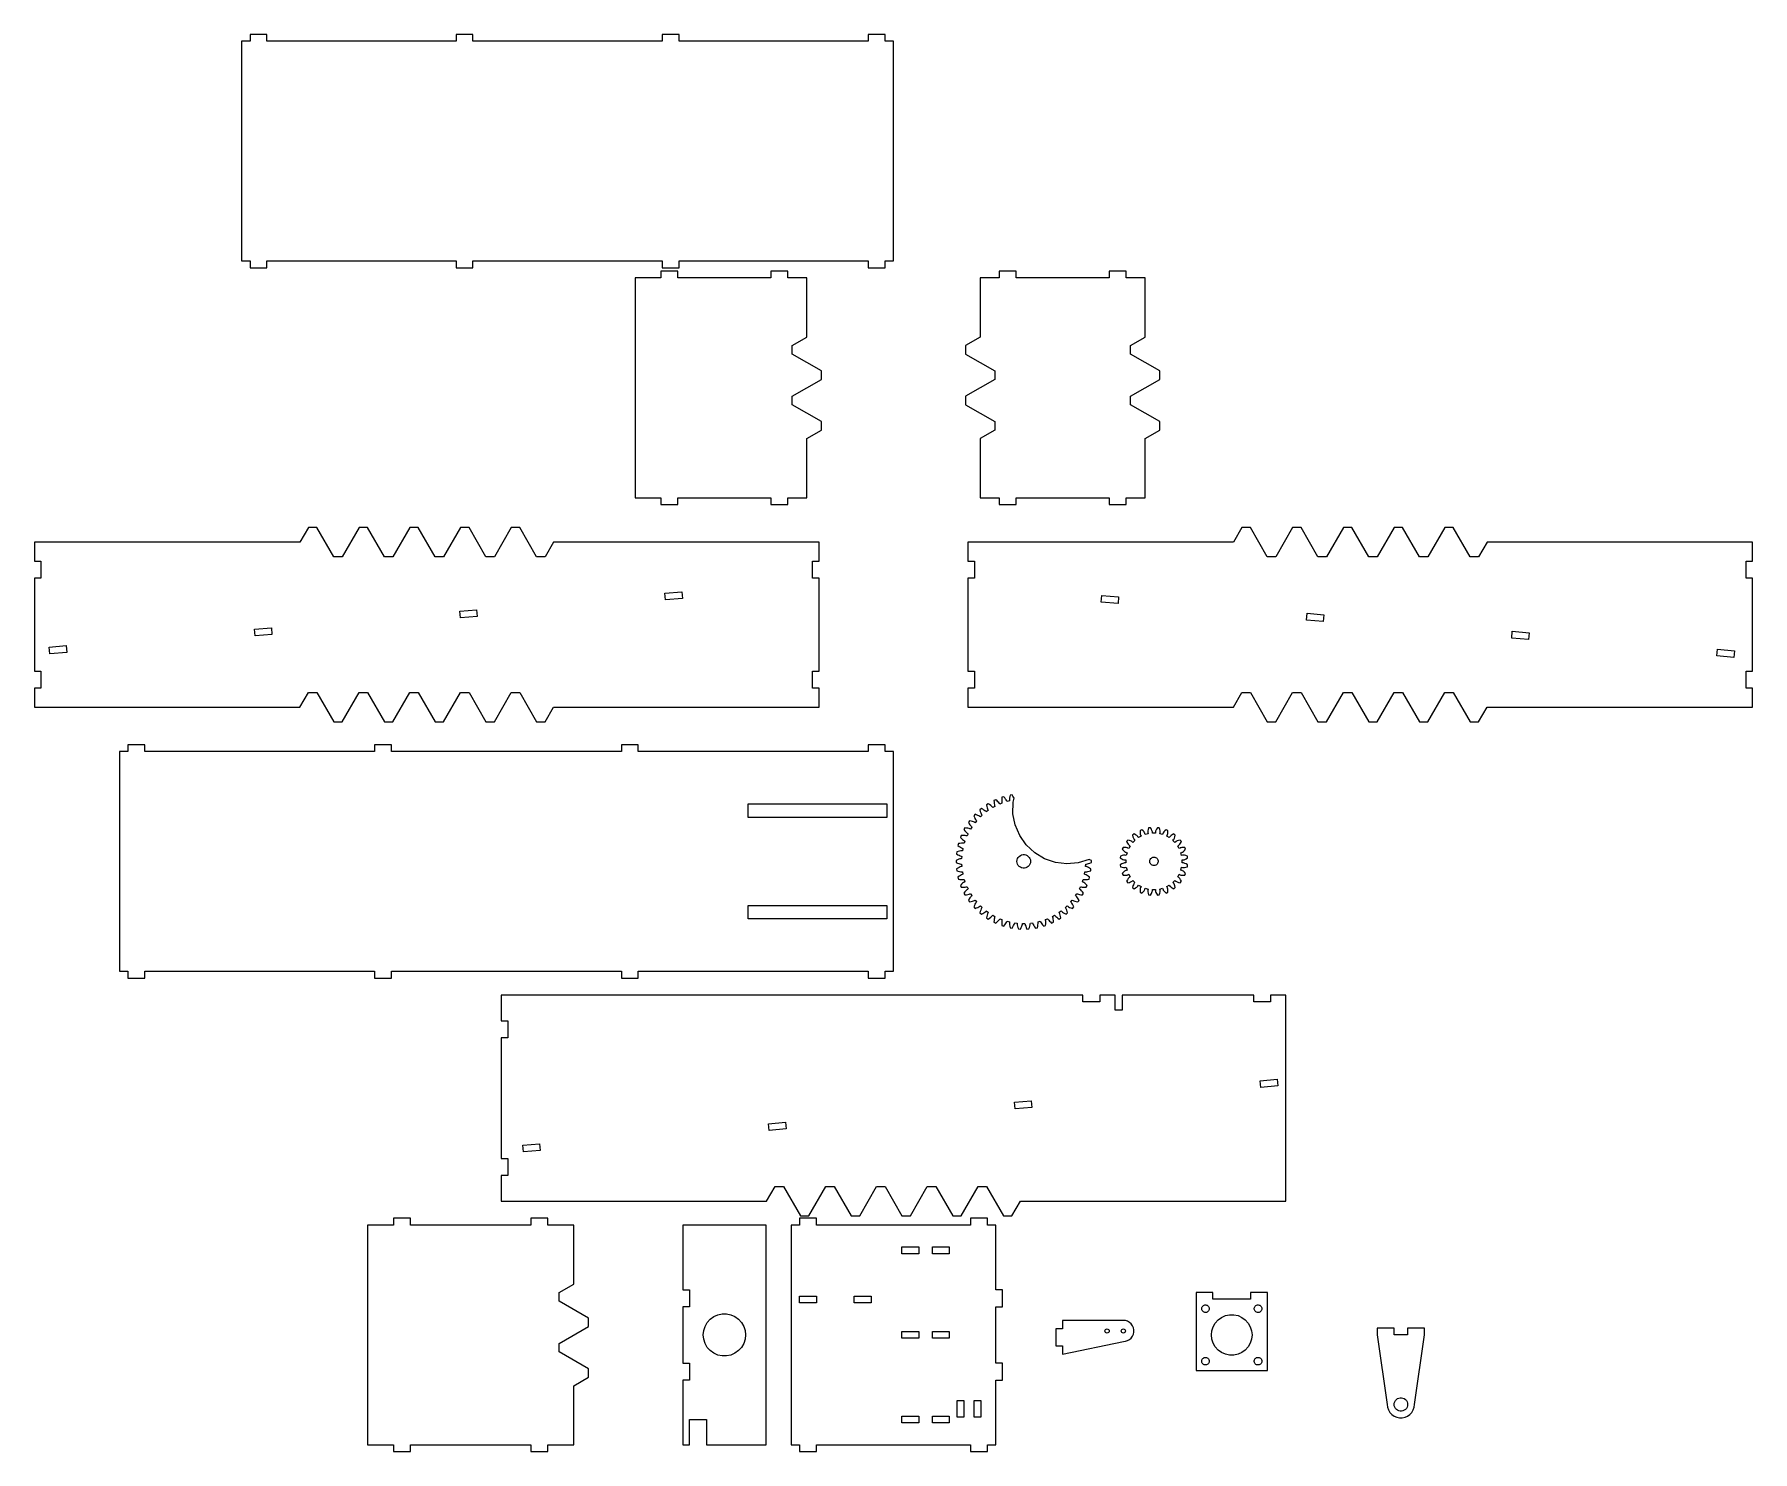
# Model space of a CAD drawing. Header units: metres. Extents: x -508 to 508, y -209 to 629.
import ezdxf

# ---------------------------------------------------------------- set-up
doc = ezdxf.new("R2010")
doc.units = ezdxf.units.M

msp = doc.modelspace()

# ---------------------------------------------------------------- linework, layer by layer
for p, q in [((-380.467, 625), (-385.467, 625)), ((-385.467, 625), (-385.467, 495)), ((-370.467, 629), (-380.467, 629)), ((-380.467, 629), (-380.467, 625)), ((-370.467, 625), (-370.467, 629)), ((-258.645, 625), (-370.467, 625)), ((-248.645, 629), (-258.645, 629)), ((-258.645, 629), (-258.645, 625)), ((-248.645, 625), (-248.645, 629)), ((-136.822, 625), (-248.645, 625)), ((-126.822, 629), (-136.822, 629)), ((-136.822, 629), (-136.822, 625)), ((-126.822, 625), (-126.822, 629)), ((-15, 625), (-126.822, 625)), ((-5, 629), (-15, 629)), ((-15, 629), (-15, 625)), ((-5, 625), (-5, 629)), ((0, 625), (-5, 625)), ((0, 495), (0, 625)), ((-385.467, 495), (-380.467, 495)), ((-380.467, 495), (-380.467, 491)), ((-380.467, 491), (-370.467, 491)), ((-370.467, 495), (-258.645, 495)), ((-370.467, 491), (-370.467, 495)), ((-258.645, 495), (-258.645, 491)), ((-258.645, 491), (-248.645, 491)), ((-248.645, 491), (-248.645, 495)), ((-248.645, 495), (-136.822, 495)), ((-127.49, 489), (-137.49, 489)), ((-137.49, 489), (-137.49, 485)), ((-136.822, 495), (-136.822, 491)), ((-136.822, 491), (-126.822, 491)), ((-127.49, 485), (-127.49, 489)), ((-126.822, 491), (-126.822, 495)), ((-126.822, 495), (-15, 495)), ((-62.5095, 489), (-72.5095, 489)), ((-72.5095, 489), (-72.5095, 485)), ((-62.5095, 485), (-62.5095, 489)), ((-15, 495), (-15, 491)), ((-15, 491), (-5, 491)), ((-5, 491), (-5, 495)), ((-5, 495), (0, 495)), ((72.5095, 489), (62.5095, 489)), ((62.5095, 489), (62.5095, 485)), ((72.5095, 485), (72.5095, 489)), ((137.49, 489), (127.49, 489)), ((127.49, 489), (127.49, 485)), ((137.49, 485), (137.49, 489)), ((-137.49, 485), (-152.736, 485)), ((-152.736, 485), (-152.736, 355)), ((-72.5095, 485), (-127.49, 485)), ((-51.2643, 485), (-62.5095, 485)), ((-51.2643, 450), (-51.2643, 485)), ((62.5095, 485), (51.2643, 485)), ((51.2643, 485), (51.2643, 450)), ((127.49, 485), (72.5095, 485)), ((148.736, 485), (137.49, 485)), ((148.736, 450), (148.736, 485)), ((-59.9245, 445), (-51.2643, 450)), ((51.2643, 450), (42.604, 445)), ((140.075, 445), (148.736, 450)), ((-59.9245, 440), (-59.9245, 445)), ((-42.604, 430), (-59.9245, 440)), ((42.604, 445), (42.604, 440)), ((42.604, 440), (59.9245, 430)), ((140.075, 440), (140.075, 445)), ((157.396, 430), (140.075, 440)), ((-42.604, 425), (-42.604, 430)), ((59.9245, 430), (59.9245, 425)), ((157.396, 425), (157.396, 430)), ((-59.9245, 415), (-42.604, 425)), ((59.9245, 425), (42.604, 415)), ((140.075, 415), (157.396, 425)), ((-59.9245, 410), (-59.9245, 415)), ((-42.604, 400), (-59.9245, 410)), ((42.604, 415), (42.604, 410)), ((42.604, 410), (59.9245, 400)), ((140.075, 410), (140.075, 415)), ((157.396, 400), (140.075, 410)), ((-42.604, 395), (-42.604, 400)), ((59.9245, 400), (59.9245, 395)), ((157.396, 395), (157.396, 400)), ((-51.2643, 390), (-42.604, 395)), ((-51.2643, 355), (-51.2643, 390)), ((59.9245, 395), (51.2643, 390)), ((51.2643, 390), (51.2643, 355)), ((148.736, 390), (157.396, 395)), ((148.736, 355), (148.736, 390)), ((-152.736, 355), (-137.49, 355)), ((-137.49, 355), (-137.49, 351)), ((-137.49, 351), (-127.49, 351)), ((-127.49, 355), (-72.5095, 355)), ((-127.49, 351), (-127.49, 355)), ((-72.5095, 355), (-72.5095, 351)), ((-72.5095, 351), (-62.5095, 351)), ((-62.5095, 351), (-62.5095, 355)), ((-62.5095, 355), (-51.2643, 355)), ((51.2643, 355), (62.5095, 355)), ((62.5095, 355), (62.5095, 351)), ((62.5095, 351), (72.5095, 351)), ((72.5095, 355), (127.49, 355)), ((72.5095, 351), (72.5095, 355)), ((127.49, 355), (127.49, 351)), ((127.49, 351), (137.49, 351)), ((137.49, 351), (137.49, 355)), ((137.49, 355), (148.736, 355)), ((-346, 337.396), (-351, 328.736)), ((-341, 337.396), (-346, 337.396)), ((-331, 320.075), (-341, 337.396)), ((-316, 337.396), (-326, 320.075)), ((-311, 337.396), (-316, 337.396)), ((-301, 320.075), (-311, 337.396)), ((-286, 337.396), (-296, 320.075)), ((-281, 337.396), (-286, 337.396)), ((-271, 320.075), (-281, 337.396)), ((-256, 337.396), (-266, 320.075)), ((-251, 337.396), (-256, 337.396)), ((-241, 320.075), (-251, 337.396)), ((-226, 337.396), (-236, 320.075)), ((-221, 337.396), (-226, 337.396)), ((-211, 320.075), (-221, 337.396)), ((206, 337.396), (201, 328.736)), ((211, 337.396), (206, 337.396)), ((221, 320.075), (211, 337.396)), ((236, 337.396), (226, 320.075)), ((241, 337.396), (236, 337.396)), ((251, 320.075), (241, 337.396)), ((266, 337.396), (256, 320.075)), ((271, 337.396), (266, 337.396)), ((281, 320.075), (271, 337.396)), ((296, 337.396), (286, 320.075)), ((301, 337.396), (296, 337.396)), ((311, 320.075), (301, 337.396)), ((326, 337.396), (316, 320.075)), ((331, 337.396), (326, 337.396)), ((341, 320.075), (331, 337.396)), ((-351, 328.736), (-508, 328.736)), ((-508, 328.736), (-508, 317.49)), ((-201, 328.736), (-206, 320.075)), ((-44, 328.736), (-201, 328.736)), ((-44, 317.49), (-44, 328.736)), ((201, 328.736), (44, 328.736)), ((44, 328.736), (44, 317.49)), ((351, 328.736), (346, 320.075)), ((508, 328.736), (351, 328.736)), ((508, 317.49), (508, 328.736)), ((-508, 317.49), (-504.1, 317.49)), ((-504.1, 317.49), (-504.1, 307.49)), ((-326, 320.075), (-331, 320.075)), ((-296, 320.075), (-301, 320.075)), ((-266, 320.075), (-271, 320.075)), ((-236, 320.075), (-241, 320.075)), ((-206, 320.075), (-211, 320.075)), ((-47.9, 307.49), (-47.9, 317.49)), ((-47.9, 317.49), (-44, 317.49)), ((44, 317.49), (47.9, 317.49)), ((47.9, 317.49), (47.9, 307.49)), ((226, 320.075), (221, 320.075)), ((256, 320.075), (251, 320.075)), ((286, 320.075), (281, 320.075)), ((316, 320.075), (311, 320.075)), ((346, 320.075), (341, 320.075)), ((504.1, 307.49), (504.1, 317.49)), ((504.1, 317.49), (508, 317.49)), ((-504.1, 307.49), (-508, 307.49)), ((-508, 307.49), (-508, 252.51)), ((-44, 307.49), (-47.9, 307.49)), ((-44, 252.51), (-44, 307.49)), ((47.9, 307.49), (44, 307.49)), ((44, 307.49), (44, 252.51)), ((508, 307.49), (504.1, 307.49)), ((508, 252.51), (508, 307.49)), ((-135.117, 298.545), (-125.155, 299.417)), ((-134.769, 294.56), (-135.117, 298.545)), ((-124.807, 295.432), (-134.769, 294.56)), ((-125.155, 299.417), (-124.807, 295.432)), ((122.807, 293.308), (123.155, 297.292)), ((123.155, 297.292), (133.117, 296.421)), ((133.117, 296.421), (132.769, 292.436)), ((-256.476, 287.927), (-246.514, 288.799)), ((-256.127, 283.943), (-256.476, 287.927)), ((-246.165, 284.814), (-256.127, 283.943)), ((-246.514, 288.799), (-246.165, 284.814)), ((132.769, 292.436), (122.807, 293.308)), ((244.165, 282.69), (244.514, 286.675)), ((244.514, 286.675), (254.476, 285.803)), ((254.476, 285.803), (254.127, 281.818)), ((-377.835, 277.31), (-367.873, 278.182)), ((-377.486, 273.325), (-377.835, 277.31)), ((-367.873, 278.182), (-367.524, 274.197)), ((254.127, 281.818), (244.165, 282.69)), ((365.524, 272.073), (365.873, 276.057)), ((365.873, 276.057), (375.835, 275.186)), ((375.835, 275.186), (375.486, 271.201)), ((-499.193, 266.692), (-489.231, 267.564)), ((-498.845, 262.708), (-499.193, 266.692)), ((-489.231, 267.564), (-488.883, 263.579)), ((-367.524, 274.197), (-377.486, 273.325)), ((375.486, 271.201), (365.524, 272.073)), ((486.883, 261.455), (487.231, 265.44)), ((487.231, 265.44), (497.193, 264.568)), ((497.193, 264.568), (496.845, 260.583)), ((-488.883, 263.579), (-498.845, 262.708)), ((496.845, 260.583), (486.883, 261.455)), ((-508, 252.51), (-504.1, 252.51)), ((-504.1, 252.51), (-504.1, 242.51)), ((-47.9, 242.51), (-47.9, 252.51)), ((-47.9, 252.51), (-44, 252.51)), ((44, 252.51), (47.9, 252.51)), ((47.9, 252.51), (47.9, 242.51)), ((504.1, 242.51), (504.1, 252.51)), ((504.1, 252.51), (508, 252.51)), ((-504.1, 242.51), (-508, 242.51)), ((-508, 242.51), (-508, 231.264)), ((-351, 231.264), (-346, 239.925)), ((-346, 239.925), (-341, 239.925)), ((-341, 239.925), (-331, 222.604)), ((-326, 222.604), (-316, 239.925)), ((-316, 239.925), (-311, 239.925)), ((-311, 239.925), (-301, 222.604)), ((-296, 222.604), (-286, 239.925)), ((-286, 239.925), (-281, 239.925)), ((-281, 239.925), (-271, 222.604)), ((-266, 222.604), (-256, 239.925)), ((-256, 239.925), (-251, 239.925)), ((-251, 239.925), (-241, 222.604)), ((-236, 222.604), (-226, 239.925)), ((-226, 239.925), (-221, 239.925)), ((-221, 239.925), (-211, 222.604)), ((-44, 242.51), (-47.9, 242.51)), ((-44, 231.264), (-44, 242.51)), ((47.9, 242.51), (44, 242.51)), ((44, 242.51), (44, 231.264)), ((201, 231.264), (206, 239.925)), ((206, 239.925), (211, 239.925)), ((211, 239.925), (221, 222.604)), ((226, 222.604), (236, 239.925)), ((236, 239.925), (241, 239.925)), ((241, 239.925), (251, 222.604)), ((256, 222.604), (266, 239.925)), ((266, 239.925), (271, 239.925)), ((271, 239.925), (281, 222.604)), ((286, 222.604), (296, 239.925)), ((296, 239.925), (301, 239.925)), ((301, 239.925), (311, 222.604)), ((316, 222.604), (326, 239.925)), ((326, 239.925), (331, 239.925)), ((331, 239.925), (341, 222.604)), ((508, 242.51), (504.1, 242.51)), ((508, 231.264), (508, 242.51)), ((-508, 231.264), (-351, 231.264)), ((-206, 222.604), (-201, 231.264)), ((-201, 231.264), (-44, 231.264)), ((44, 231.264), (201, 231.264)), ((346, 222.604), (351, 231.264)), ((351, 231.264), (508, 231.264)), ((-331, 222.604), (-326, 222.604)), ((-301, 222.604), (-296, 222.604)), ((-271, 222.604), (-266, 222.604)), ((-241, 222.604), (-236, 222.604)), ((-211, 222.604), (-206, 222.604)), ((221, 222.604), (226, 222.604)), ((251, 222.604), (256, 222.604)), ((281, 222.604), (286, 222.604)), ((311, 222.604), (316, 222.604)), ((341, 222.604), (346, 222.604)), ((-452.742, 205), (-457.742, 205)), ((-457.742, 205), (-457.742, 75)), ((-442.742, 209), (-452.742, 209)), ((-452.742, 209), (-452.742, 205)), ((-442.742, 205), (-442.742, 209)), ((-306.828, 205), (-442.742, 205)), ((-296.828, 209), (-306.828, 209)), ((-306.828, 209), (-306.828, 205)), ((-296.828, 205), (-296.828, 209)), ((-160.914, 205), (-296.828, 205)), ((-150.914, 209), (-160.914, 209)), ((-160.914, 209), (-160.914, 205)), ((-150.914, 205), (-150.914, 209)), ((-15, 205), (-150.914, 205)), ((-5, 209), (-15, 209)), ((-15, 209), (-15, 205)), ((-5, 205), (-5, 209)), ((0, 205), (-5, 205)), ((0, 75), (0, 205)), ((-85.9989, 166), (-85.9989, 174)), ((-85.9989, 174), (-4, 174)), ((-4, 174), (-4, 166)), ((56.0582, 174.111), (55.0504, 173.471)), ((55.0504, 173.471), (55.2071, 172.538)), ((56.8359, 173.572), (56.0582, 174.111)), ((57.4821, 173.065), (56.8359, 173.572)), ((58.0037, 172.604), (57.4821, 173.065)), ((60.4986, 176.467), (59.4185, 175.958)), ((59.4185, 175.958), (59.457, 175.013)), ((59.457, 175.013), (59.5385, 174.196)), ((59.5385, 174.196), (59.6481, 173.509)), ((59.6481, 173.509), (59.7709, 172.951)), ((59.7709, 172.951), (59.892, 172.522)), ((61.2026, 175.834), (60.4986, 176.467)), ((61.7802, 175.251), (61.2026, 175.834)), ((62.2399, 174.728), (61.7802, 175.251)), ((62.5912, 174.278), (62.2399, 174.728)), ((62.8444, 173.912), (62.5912, 174.278)), ((62.849, 173.901), (62.8444, 173.912)), ((64.1072, 174.399), (62.849, 173.901)), ((63.9836, 176.935), (63.9621, 176.115)), ((63.9621, 176.115), (63.9847, 175.419)), ((64.0639, 177.878), (63.9836, 176.935)), ((63.9847, 175.419), (64.0366, 174.85)), ((64.0366, 174.85), (64.103, 174.41)), ((65.1992, 178.247), (64.0639, 177.878)), ((64.103, 174.41), (64.1072, 174.399)), ((65.8184, 177.531), (65.1992, 178.247)), ((66.3183, 176.88), (65.8184, 177.531)), ((66.7089, 176.304), (66.3183, 176.88)), ((67.001, 175.814), (66.7089, 176.304)), ((67.2062, 175.418), (67.001, 175.814)), ((67.2094, 175.407), (67.2062, 175.418)), ((68.5202, 175.743), (67.2094, 175.407)), ((68.5265, 176.771), (68.5067, 176.2)), ((68.5067, 176.2), (68.5174, 175.755)), ((68.5174, 175.755), (68.5202, 175.743)), ((68.5912, 177.464), (68.5265, 176.771)), ((68.7155, 178.275), (68.5912, 177.464)), ((68.9133, 179.201), (68.7155, 178.275)), ((70.0859, 179.424), (68.9133, 179.201)), ((70.6105, 178.637), (70.0859, 179.424)), ((71.0248, 177.928), (70.6105, 178.637)), ((70.6554, 168.192), (70.774, 174.986)), ((70.774, 174.986), (71.3195, 177.348)), ((71.3195, 177.348), (71.0248, 177.928)), ((-4, 166), (-85.9989, 166)), ((44.9717, 164.007), (44.27, 163.041)), ((44.27, 163.041), (44.7593, 162.231)), ((45.8932, 163.792), (44.9717, 164.007)), ((46.6805, 163.559), (45.8932, 163.792)), ((47.3351, 163.322), (46.6805, 163.559)), ((47.8596, 163.097), (47.3351, 163.322)), ((48.2331, 167.832), (47.4159, 166.961)), ((47.4159, 166.961), (47.7998, 166.097)), ((47.7998, 166.097), (48.1763, 165.367)), ((48.2582, 162.898), (47.8596, 163.097)), ((48.1763, 165.367), (48.5312, 164.768)), ((49.1204, 167.503), (48.2331, 167.832)), ((48.2675, 162.89), (48.2582, 162.898)), ((49.1301, 163.933), (48.2675, 162.89)), ((48.5312, 164.768), (48.8506, 164.295)), ((48.8506, 164.295), (49.1211, 163.941)), ((49.8723, 167.173), (49.1204, 167.503)), ((49.1211, 163.941), (49.1301, 163.933)), ((50.4921, 166.856), (49.8723, 167.173)), ((50.9843, 166.567), (50.4921, 166.856)), ((51.3547, 166.32), (50.9843, 166.567)), ((51.9481, 171.217), (51.0284, 170.457)), ((51.0284, 170.457), (51.3008, 169.55)), ((51.3008, 169.55), (51.5829, 168.779)), ((51.363, 166.311), (51.3547, 166.32)), ((52.3495, 167.237), (51.363, 166.311)), ((51.5829, 168.779), (51.86, 168.141)), ((51.86, 168.141), (52.1175, 167.631)), ((52.7872, 170.78), (51.9481, 171.217)), ((52.1175, 167.631), (52.3415, 167.246)), ((52.3415, 167.246), (52.3495, 167.237)), ((53.4919, 170.358), (52.7872, 170.78)), ((54.067, 169.967), (53.4919, 170.358)), ((54.5192, 169.618), (54.067, 169.967)), ((54.8556, 169.326), (54.5192, 169.618)), ((54.8628, 169.317), (54.8556, 169.326)), ((55.9576, 170.112), (54.8628, 169.317)), ((55.2071, 172.538), (55.3904, 171.738)), ((55.3904, 171.738), (55.5852, 171.07)), ((55.5852, 171.07), (55.7769, 170.532)), ((55.7769, 170.532), (55.9508, 170.122)), ((55.9508, 170.122), (55.9576, 170.112)), ((58.4086, 172.202), (58.0037, 172.604)), ((58.7057, 171.87), (58.4086, 172.202)), ((58.7117, 171.86), (58.7057, 171.87)), ((59.8976, 172.512), (58.7117, 171.86)), ((59.892, 172.522), (59.8976, 172.512)), ((71.9519, 161.523), (70.6554, 168.192)), ((40.0076, 155.288), (39.5682, 154.178)), ((39.5682, 154.178), (40.2435, 153.515)), ((40.9536, 155.309), (40.0076, 155.288)), ((40.2435, 153.515), (40.8622, 152.975)), ((40.8622, 152.975), (41.4126, 152.549)), ((41.7742, 155.279), (40.9536, 155.309)), ((41.4126, 152.549), (41.8836, 152.227)), ((42.2153, 159.803), (41.6403, 158.757)), ((41.6403, 158.757), (42.2272, 158.015)), ((42.467, 155.212), (41.7742, 155.279)), ((43.1566, 159.706), (42.2153, 159.803)), ((42.2272, 158.015), (42.7734, 157.402)), ((43.0311, 155.125), (42.467, 155.212)), ((42.7734, 157.402), (43.266, 156.91)), ((43.4667, 155.031), (43.0311, 155.125)), ((43.9669, 159.573), (43.1566, 159.706)), ((43.266, 156.91), (43.693, 156.532)), ((43.4775, 155.026), (43.4667, 155.031)), ((44.0537, 156.251), (43.4775, 155.026)), ((43.693, 156.532), (44.043, 156.256)), ((44.6459, 159.421), (43.9669, 159.573)), ((44.043, 156.256), (44.0537, 156.251)), ((45.1946, 159.263), (44.6459, 159.421)), ((44.7593, 162.231), (45.2243, 161.554)), ((45.6149, 159.115), (45.1946, 159.263)), ((45.2243, 161.554), (45.6514, 161.005)), ((45.6251, 159.109), (45.6149, 159.115)), ((46.3502, 160.252), (45.6251, 159.109)), ((45.6514, 161.005), (46.0276, 160.576)), ((46.0276, 160.576), (46.3403, 160.258)), ((46.3403, 160.258), (46.3502, 160.252)), ((74.6066, 155.268), (71.9519, 161.523)), ((78.5037, 149.703), (74.6066, 155.268)), ((138.462, 152.615), (137.791, 151.742)), ((139.465, 152.395), (138.462, 152.615)), ((142.256, 156.207), (141.382, 155.536)), ((141.382, 155.536), (141.603, 154.532)), ((142.788, 152.405), (141.593, 151.21)), ((141.603, 154.532), (141.863, 153.776)), ((141.863, 153.776), (142.108, 153.261)), ((142.108, 153.261), (142.289, 152.97)), ((143.169, 155.734), (142.256, 156.207)), ((142.289, 152.97), (142.359, 152.879)), ((142.359, 152.879), (142.788, 152.405)), ((143.832, 155.287), (143.169, 155.734)), ((144.266, 154.917), (143.832, 155.287)), ((144.5, 154.667), (144.266, 154.917)), ((144.57, 154.576), (144.5, 154.667)), ((144.917, 154.039), (144.57, 154.576)), ((146.38, 154.883), (144.917, 154.039)), ((145.833, 158.272), (145.787, 157.245)), ((145.787, 157.245), (145.842, 156.448)), ((146.851, 158.693), (145.833, 158.272)), ((145.842, 156.448), (145.945, 155.886)), ((145.945, 155.886), (146.045, 155.558)), ((146.045, 155.558), (146.089, 155.453)), ((146.089, 155.453), (146.38, 154.883)), ((147.61, 158), (146.851, 158.693)), ((148.135, 157.398), (147.61, 158)), ((148.459, 156.927), (148.135, 157.398)), ((148.62, 156.625), (148.459, 156.927)), ((148.663, 156.519), (148.62, 156.625)), ((148.86, 155.911), (148.663, 156.519)), ((150.492, 156.348), (148.86, 155.911)), ((150.376, 157.998), (150.331, 157.429)), ((150.331, 157.429), (150.342, 157.087)), ((150.342, 157.087), (150.358, 156.973)), ((150.358, 156.973), (150.492, 156.348)), ((150.53, 158.783), (150.376, 157.998)), ((150.841, 159.762), (150.53, 158.783)), ((151.933, 159.906), (150.841, 159.762)), ((152.486, 159.04), (151.933, 159.906)), ((152.837, 158.322), (152.486, 159.04)), ((153.028, 157.784), (152.837, 158.322)), ((153.106, 157.451), (153.028, 157.784)), ((153.121, 157.337), (153.106, 157.451)), ((153.153, 156.698), (153.121, 157.337)), ((154.842, 156.698), (153.153, 156.698)), ((154.875, 157.337), (154.842, 156.698)), ((154.889, 157.451), (154.875, 157.337)), ((154.967, 157.784), (154.889, 157.451)), ((155.158, 158.322), (154.967, 157.784)), ((155.509, 159.04), (155.158, 158.322)), ((156.063, 159.906), (155.509, 159.04)), ((157.155, 159.762), (156.063, 159.906)), ((157.466, 158.783), (157.155, 159.762)), ((157.619, 157.998), (157.466, 158.783)), ((157.504, 156.348), (157.638, 156.973)), ((159.136, 155.911), (157.504, 156.348)), ((157.664, 157.429), (157.619, 157.998)), ((157.638, 156.973), (157.653, 157.087)), ((157.653, 157.087), (157.664, 157.429)), ((159.332, 156.519), (159.136, 155.911)), ((159.375, 156.625), (159.332, 156.519)), ((159.537, 156.927), (159.375, 156.625)), ((159.861, 157.398), (159.537, 156.927)), ((160.386, 158), (159.861, 157.398)), ((161.145, 158.693), (160.386, 158)), ((162.162, 158.272), (161.145, 158.693)), ((161.615, 154.883), (161.907, 155.453)), ((163.078, 154.039), (161.615, 154.883)), ((161.907, 155.453), (161.951, 155.558)), ((161.951, 155.558), (162.05, 155.886)), ((162.05, 155.886), (162.154, 156.448)), ((162.154, 156.448), (162.209, 157.245)), ((162.209, 157.245), (162.162, 158.272)), ((163.426, 154.576), (163.078, 154.039)), ((163.495, 154.667), (163.426, 154.576)), ((163.729, 154.917), (163.495, 154.667)), ((164.164, 155.287), (163.729, 154.917)), ((164.827, 155.734), (164.164, 155.287)), ((165.739, 156.207), (164.827, 155.734)), ((165.208, 152.405), (165.637, 152.879)), ((166.402, 151.21), (165.208, 152.405)), ((165.637, 152.879), (165.707, 152.97)), ((165.707, 152.97), (165.888, 153.261)), ((166.613, 155.536), (165.739, 156.207)), ((165.888, 153.261), (166.133, 153.776)), ((166.133, 153.776), (166.392, 154.532)), ((166.392, 154.532), (166.613, 155.536)), ((169.534, 152.615), (168.53, 152.395)), ((170.204, 151.742), (169.534, 152.615)), ((37.3678, 145.608), (37.2182, 144.424)), ((37.2182, 144.424), (38.0371, 143.95)), ((38.2789, 145.864), (37.3678, 145.608)), ((38.0371, 143.95), (38.7707, 143.581)), ((38.3832, 150.531), (38.0863, 149.375)), ((38.0863, 149.375), (38.8394, 148.802)), ((39.0812, 146.039), (38.2789, 145.864)), ((39.3192, 150.67), (38.3832, 150.531)), ((38.7707, 143.581), (39.4097, 143.305)), ((38.8394, 148.802), (39.5209, 148.344)), ((39.7687, 146.147), (39.0812, 146.039)), ((40.137, 150.743), (39.3192, 150.67)), ((39.4097, 143.305), (39.9461, 143.11)), ((39.5209, 148.344), (40.1203, 147.99)), ((40.3368, 146.202), (39.7687, 146.147)), ((39.9461, 143.11), (40.3731, 142.982)), ((40.1203, 147.99), (40.6281, 147.729)), ((40.8327, 150.765), (40.137, 150.743)), ((40.385, 142.982), (40.3, 141.631)), ((40.7821, 146.22), (40.3368, 146.202)), ((40.3731, 142.982), (40.385, 142.982)), ((40.6281, 147.729), (41.0357, 147.549)), ((40.7938, 146.218), (40.7821, 146.22)), ((41.0474, 147.547), (40.7938, 146.218)), ((41.4032, 150.748), (40.8327, 150.765)), ((41.0357, 147.549), (41.0474, 147.547)), ((41.8472, 150.71), (41.4032, 150.748)), ((41.8586, 150.706), (41.8472, 150.71)), ((42.2768, 151.993), (41.8586, 150.706)), ((41.8836, 152.227), (42.2655, 151.997)), ((42.2655, 151.997), (42.2768, 151.993)), ((73.3447, 141.627), (73.7628, 142.351)), ((73.7628, 142.351), (74.3224, 142.973)), ((74.3224, 142.973), (74.9989, 143.464)), ((74.9989, 143.464), (75.7628, 143.804)), ((75.7628, 143.804), (76.5808, 143.978)), ((76.5808, 143.978), (77.417, 143.978)), ((77.417, 143.978), (78.2349, 143.804)), ((78.2349, 143.804), (78.9989, 143.464)), ((83.4728, 145.069), (78.5037, 149.703)), ((78.9989, 143.464), (79.6754, 142.973)), ((79.6754, 142.973), (80.2349, 142.351)), ((80.2349, 142.351), (80.6531, 141.627)), ((89.2967, 141.57), (83.4728, 145.069)), ((134.235, 143.157), (134.092, 142.065)), ((135.215, 143.468), (134.235, 143.157)), ((136, 143.621), (135.215, 143.468)), ((135.726, 148.165), (135.304, 147.147)), ((135.304, 147.147), (135.997, 146.388)), ((136.753, 148.211), (135.726, 148.165)), ((135.997, 146.388), (136.6, 145.863)), ((136.569, 143.667), (136, 143.621)), ((136.911, 143.655), (136.569, 143.667)), ((136.6, 145.863), (137.07, 145.539)), ((137.55, 148.156), (136.753, 148.211)), ((137.024, 143.64), (136.911, 143.655)), ((137.65, 143.506), (137.024, 143.64)), ((137.07, 145.539), (137.373, 145.378)), ((137.373, 145.378), (137.478, 145.334)), ((137.478, 145.334), (138.087, 145.138)), ((138.112, 148.053), (137.55, 148.156)), ((138.087, 145.138), (137.65, 143.506)), ((137.791, 151.742), (138.264, 150.829)), ((138.439, 147.953), (138.112, 148.053)), ((138.264, 150.829), (138.71, 150.166)), ((138.545, 147.909), (138.439, 147.953)), ((139.114, 147.618), (138.545, 147.909)), ((138.71, 150.166), (139.081, 149.732)), ((139.081, 149.732), (139.331, 149.497)), ((139.959, 149.081), (139.114, 147.618)), ((139.331, 149.497), (139.422, 149.428)), ((139.422, 149.428), (139.959, 149.081)), ((140.222, 152.135), (139.465, 152.395)), ((140.737, 151.89), (140.222, 152.135)), ((141.028, 151.709), (140.737, 151.89)), ((141.118, 151.639), (141.028, 151.709)), ((141.593, 151.21), (141.118, 151.639)), ((152.476, 141.983), (152.921, 142.256)), ((152.921, 142.256), (153.414, 142.431)), ((153.414, 142.431), (153.932, 142.499)), ((153.932, 142.499), (154.453, 142.458)), ((154.453, 142.458), (154.954, 142.31)), ((154.954, 142.31), (155.414, 142.06)), ((166.877, 151.639), (166.402, 151.21)), ((166.968, 151.709), (166.877, 151.639)), ((167.258, 151.89), (166.968, 151.709)), ((167.774, 152.135), (167.258, 151.89)), ((168.53, 152.395), (167.774, 152.135)), ((168.036, 149.081), (168.574, 149.428)), ((168.881, 147.618), (168.036, 149.081)), ((168.574, 149.428), (168.665, 149.497)), ((168.665, 149.497), (168.915, 149.732)), ((169.451, 147.909), (168.881, 147.618)), ((168.915, 149.732), (169.285, 150.166)), ((169.285, 150.166), (169.731, 150.829)), ((169.556, 147.953), (169.451, 147.909)), ((169.884, 148.053), (169.556, 147.953)), ((169.731, 150.829), (170.204, 151.742)), ((170.445, 148.156), (169.884, 148.053)), ((169.908, 145.138), (170.517, 145.334)), ((170.346, 143.506), (169.908, 145.138)), ((170.971, 143.64), (170.346, 143.506)), ((171.243, 148.211), (170.445, 148.156)), ((170.517, 145.334), (170.623, 145.378)), ((170.623, 145.378), (170.925, 145.539)), ((170.925, 145.539), (171.395, 145.863)), ((171.084, 143.655), (170.971, 143.64)), ((171.427, 143.667), (171.084, 143.655)), ((172.27, 148.165), (171.243, 148.211)), ((171.395, 145.863), (171.998, 146.388)), ((171.996, 143.621), (171.427, 143.667)), ((172.78, 143.468), (171.996, 143.621)), ((171.998, 146.388), (172.691, 147.147)), ((172.691, 147.147), (172.27, 148.165)), ((173.76, 143.157), (172.78, 143.468)), ((173.904, 142.065), (173.76, 143.157)), ((37.8493, 140.965), (36.9774, 140.597)), ((36.9774, 140.597), (36.9774, 139.403)), ((36.9774, 139.403), (37.8493, 139.035)), ((38.0371, 136.05), (37.2182, 135.576)), ((37.2182, 135.576), (37.3678, 134.392)), ((37.3678, 134.392), (38.2789, 134.136)), ((38.6233, 141.239), (37.8493, 140.965)), ((37.8493, 139.035), (38.6233, 138.761)), ((38.7707, 136.419), (38.0371, 136.05)), ((38.2789, 134.136), (39.0812, 133.961)), ((39.2919, 141.432), (38.6233, 141.239)), ((38.6233, 138.761), (39.2919, 138.568)), ((39.4097, 136.695), (38.7707, 136.419)), ((39.0812, 133.961), (39.7687, 133.853)), ((39.8485, 141.558), (39.2919, 141.432)), ((39.2919, 138.568), (39.8485, 138.442)), ((39.9461, 136.89), (39.4097, 136.695)), ((39.7687, 133.853), (40.3368, 133.798)), ((40.2881, 141.631), (39.8485, 141.558)), ((39.8485, 138.442), (40.2881, 138.369)), ((40.3731, 137.018), (39.9461, 136.89)), ((40.6281, 132.271), (40.1203, 132.01)), ((40.3, 141.631), (40.2881, 141.631)), ((40.2881, 138.369), (40.3, 138.369)), ((40.3, 138.369), (40.385, 137.018)), ((40.3368, 133.798), (40.7821, 133.78)), ((40.385, 137.018), (40.3731, 137.018)), ((41.0357, 132.451), (40.6281, 132.271)), ((40.7821, 133.78), (40.7938, 133.782)), ((40.7938, 133.782), (41.0474, 132.453)), ((41.0474, 132.453), (41.0357, 132.451)), ((72.9989, 140), (73.0863, 140.832)), ((73.0863, 139.168), (72.9989, 140)), ((73.0863, 140.832), (73.3447, 141.627)), ((73.3447, 138.373), (73.0863, 139.168)), ((73.7628, 137.649), (73.3447, 138.373)), ((74.3224, 137.027), (73.7628, 137.649)), ((74.9989, 136.536), (74.3224, 137.027)), ((75.7628, 136.196), (74.9989, 136.536)), ((76.5808, 136.022), (75.7628, 136.196)), ((77.417, 136.022), (76.5808, 136.022)), ((78.2349, 136.196), (77.417, 136.022)), ((78.9989, 136.536), (78.2349, 136.196)), ((79.6754, 137.027), (78.9989, 136.536)), ((80.2349, 137.649), (79.6754, 137.027)), ((80.6531, 138.373), (80.2349, 137.649)), ((80.6531, 141.627), (80.9115, 140.832)), ((80.9115, 139.168), (80.6531, 138.373)), ((80.9115, 140.832), (80.9989, 140)), ((80.9989, 140), (80.9115, 139.168)), ((95.7209, 139.358), (89.2967, 141.57)), ((102.465, 138.53), (95.7209, 139.358)), ((109.233, 139.122), (102.465, 138.53)), ((115.731, 141.108), (109.233, 139.122)), ((112.95, 132.453), (113.204, 133.782)), ((112.962, 132.451), (112.95, 132.453)), ((113.37, 132.271), (112.962, 132.451)), ((113.204, 133.782), (113.216, 133.78)), ((113.216, 133.78), (113.661, 133.798)), ((113.877, 132.01), (113.37, 132.271)), ((113.613, 137.018), (113.698, 138.369)), ((113.625, 137.018), (113.613, 137.018)), ((114.052, 136.89), (113.625, 137.018)), ((113.661, 133.798), (114.229, 133.853)), ((113.698, 138.369), (113.71, 138.369)), ((113.71, 138.369), (114.149, 138.442)), ((114.588, 136.695), (114.052, 136.89)), ((114.149, 138.442), (114.706, 138.568)), ((114.229, 133.853), (114.917, 133.961)), ((115.227, 136.419), (114.588, 136.695)), ((114.706, 138.568), (115.374, 138.761)), ((114.917, 133.961), (115.719, 134.136)), ((115.961, 136.05), (115.227, 136.419)), ((115.374, 138.761), (116.148, 139.035)), ((115.719, 134.136), (116.63, 134.392)), ((115.735, 141.111), (115.731, 141.108)), ((116.148, 140.965), (115.735, 141.111)), ((116.78, 135.576), (115.961, 136.05)), ((117.02, 140.597), (116.148, 140.965)), ((116.148, 139.035), (117.02, 139.403)), ((116.63, 134.392), (116.78, 135.576)), ((117.02, 139.403), (117.02, 140.597)), ((134.092, 142.065), (134.957, 141.512)), ((134.957, 138.488), (134.092, 137.935)), ((134.092, 137.935), (134.235, 136.843)), ((134.235, 136.843), (135.215, 136.532)), ((134.957, 141.512), (135.676, 141.16)), ((135.676, 138.84), (134.957, 138.488)), ((135.215, 136.532), (136, 136.379)), ((135.997, 133.612), (135.304, 132.853)), ((135.304, 132.853), (135.726, 131.835)), ((135.676, 141.16), (136.214, 140.969)), ((136.214, 139.031), (135.676, 138.84)), ((136.6, 134.137), (135.997, 133.612)), ((136, 136.379), (136.569, 136.333)), ((136.214, 140.969), (136.547, 140.892)), ((136.547, 139.108), (136.214, 139.031)), ((136.547, 140.892), (136.661, 140.877)), ((136.661, 139.123), (136.547, 139.108)), ((136.569, 136.333), (136.911, 136.345)), ((137.07, 134.461), (136.6, 134.137)), ((136.661, 140.877), (137.3, 140.845)), ((137.3, 139.155), (136.661, 139.123)), ((136.911, 136.345), (137.024, 136.36)), ((137.024, 136.36), (137.65, 136.494)), ((137.373, 134.622), (137.07, 134.461)), ((137.3, 140.845), (137.3, 139.155)), ((137.478, 134.666), (137.373, 134.622)), ((138.087, 134.862), (137.478, 134.666)), ((137.65, 136.494), (138.087, 134.862)), ((138.439, 132.047), (138.545, 132.091)), ((138.545, 132.091), (139.114, 132.382)), ((139.114, 132.382), (139.959, 130.919)), ((151.505, 140.196), (151.601, 140.71)), ((151.519, 139.674), (151.505, 140.196)), ((151.641, 139.165), (151.519, 139.674)), ((151.601, 140.71), (151.801, 141.193)), ((151.866, 138.694), (151.641, 139.165)), ((151.801, 141.193), (152.097, 141.624)), ((152.184, 138.279), (151.866, 138.694)), ((152.097, 141.624), (152.476, 141.983)), ((152.582, 137.94), (152.184, 138.279)), ((153.041, 137.69), (152.582, 137.94)), ((153.542, 137.542), (153.041, 137.69)), ((154.063, 137.501), (153.542, 137.542)), ((154.581, 137.569), (154.063, 137.501)), ((155.074, 137.744), (154.581, 137.569)), ((155.52, 138.017), (155.074, 137.744)), ((155.414, 142.06), (155.811, 141.721)), ((155.899, 138.376), (155.52, 138.017)), ((155.811, 141.721), (156.129, 141.306)), ((156.195, 138.807), (155.899, 138.376)), ((156.129, 141.306), (156.354, 140.835)), ((156.395, 139.29), (156.195, 138.807)), ((156.354, 140.835), (156.476, 140.326)), ((156.49, 139.804), (156.395, 139.29)), ((156.476, 140.326), (156.49, 139.804)), ((168.036, 130.919), (168.881, 132.382)), ((168.881, 132.382), (169.451, 132.091)), ((169.451, 132.091), (169.556, 132.047)), ((169.908, 134.862), (170.346, 136.494)), ((170.517, 134.666), (169.908, 134.862)), ((170.346, 136.494), (170.971, 136.36)), ((170.623, 134.622), (170.517, 134.666)), ((170.925, 134.461), (170.623, 134.622)), ((170.696, 140.845), (171.335, 140.877)), ((170.696, 139.155), (170.696, 140.845)), ((171.335, 139.123), (170.696, 139.155)), ((171.395, 134.137), (170.925, 134.461)), ((170.971, 136.36), (171.084, 136.345)), ((171.084, 136.345), (171.427, 136.333)), ((171.335, 140.877), (171.448, 140.892)), ((171.448, 139.108), (171.335, 139.123)), ((171.998, 133.612), (171.395, 134.137)), ((171.427, 136.333), (171.996, 136.379)), ((171.448, 140.892), (171.782, 140.969)), ((171.782, 139.031), (171.448, 139.108)), ((171.782, 140.969), (172.32, 141.16)), ((172.32, 138.84), (171.782, 139.031)), ((171.996, 136.379), (172.78, 136.532)), ((172.691, 132.853), (171.998, 133.612)), ((172.27, 131.835), (172.691, 132.853)), ((172.32, 141.16), (173.038, 141.512)), ((173.038, 138.488), (172.32, 138.84)), ((172.78, 136.532), (173.76, 136.843)), ((173.038, 141.512), (173.904, 142.065)), ((173.904, 137.935), (173.038, 138.488)), ((173.76, 136.843), (173.904, 137.935)), ((38.8394, 131.198), (38.0863, 130.625)), ((38.0863, 130.625), (38.3832, 129.469)), ((38.3832, 129.469), (39.3192, 129.33)), ((39.5209, 131.656), (38.8394, 131.198)), ((39.3192, 129.33), (40.137, 129.257)), ((40.1203, 132.01), (39.5209, 131.656)), ((40.2435, 126.485), (39.5682, 125.822)), ((39.5682, 125.822), (40.0076, 124.712)), ((40.0076, 124.712), (40.9536, 124.691)), ((40.137, 129.257), (40.8327, 129.235)), ((40.8622, 127.025), (40.2435, 126.485)), ((40.8327, 129.235), (41.4032, 129.252)), ((41.4126, 127.451), (40.8622, 127.025)), ((40.9536, 124.691), (41.7742, 124.721)), ((41.4032, 129.252), (41.8472, 129.29)), ((41.8836, 127.773), (41.4126, 127.451)), ((42.2272, 121.985), (41.6403, 121.243)), ((41.7742, 124.721), (42.467, 124.788)), ((41.8472, 129.29), (41.8586, 129.294)), ((41.8586, 129.294), (42.2768, 128.007)), ((42.2655, 128.003), (41.8836, 127.773)), ((42.7734, 122.598), (42.2272, 121.985)), ((42.2768, 128.007), (42.2655, 128.003)), ((42.467, 124.788), (43.0311, 124.875)), ((43.266, 123.09), (42.7734, 122.598)), ((43.0311, 124.875), (43.4667, 124.969)), ((43.693, 123.468), (43.266, 123.09)), ((43.4667, 124.969), (43.4775, 124.974)), ((43.4775, 124.974), (44.0537, 123.749)), ((44.043, 123.744), (43.693, 123.468)), ((44.0537, 123.749), (44.043, 123.744)), ((109.944, 123.749), (110.52, 124.974)), ((109.955, 123.744), (109.944, 123.749)), ((110.305, 123.468), (109.955, 123.744)), ((110.732, 123.09), (110.305, 123.468)), ((110.52, 124.974), (110.531, 124.969)), ((110.531, 124.969), (110.967, 124.875)), ((111.224, 122.598), (110.732, 123.09)), ((110.967, 124.875), (111.531, 124.788)), ((111.771, 121.985), (111.224, 122.598)), ((111.531, 124.788), (112.224, 124.721)), ((111.721, 128.007), (112.139, 129.294)), ((111.732, 128.003), (111.721, 128.007)), ((112.114, 127.773), (111.732, 128.003)), ((112.357, 121.243), (111.771, 121.985)), ((112.585, 127.451), (112.114, 127.773)), ((112.139, 129.294), (112.151, 129.29)), ((112.151, 129.29), (112.594, 129.252)), ((112.224, 124.721), (113.044, 124.691)), ((113.136, 127.025), (112.585, 127.451)), ((112.594, 129.252), (113.165, 129.235)), ((113.044, 124.691), (113.99, 124.712)), ((113.754, 126.485), (113.136, 127.025)), ((113.165, 129.235), (113.861, 129.257)), ((114.43, 125.822), (113.754, 126.485)), ((113.861, 129.257), (114.679, 129.33)), ((114.477, 131.656), (113.877, 132.01)), ((113.99, 124.712), (114.43, 125.822)), ((115.158, 131.198), (114.477, 131.656)), ((114.679, 129.33), (115.615, 129.469)), ((115.911, 130.625), (115.158, 131.198)), ((115.615, 129.469), (115.911, 130.625)), ((135.726, 131.835), (136.753, 131.789)), ((136.753, 131.789), (137.55, 131.844)), ((137.55, 131.844), (138.112, 131.947)), ((138.264, 129.171), (137.791, 128.258)), ((137.791, 128.258), (138.462, 127.385)), ((138.112, 131.947), (138.439, 132.047)), ((138.71, 129.834), (138.264, 129.171)), ((138.462, 127.385), (139.465, 127.605)), ((139.081, 130.268), (138.71, 129.834)), ((139.331, 130.503), (139.081, 130.268)), ((139.422, 130.572), (139.331, 130.503)), ((139.959, 130.919), (139.422, 130.572)), ((139.465, 127.605), (140.222, 127.865)), ((140.222, 127.865), (140.737, 128.11)), ((140.737, 128.11), (141.028, 128.291)), ((141.028, 128.291), (141.118, 128.361)), ((141.118, 128.361), (141.593, 128.79)), ((141.603, 125.468), (141.382, 124.464)), ((141.382, 124.464), (142.256, 123.793)), ((141.593, 128.79), (142.788, 127.595)), ((141.863, 126.224), (141.603, 125.468)), ((142.108, 126.739), (141.863, 126.224)), ((142.289, 127.03), (142.108, 126.739)), ((142.256, 123.793), (143.169, 124.266)), ((142.359, 127.121), (142.289, 127.03)), ((142.788, 127.595), (142.359, 127.121)), ((143.169, 124.266), (143.832, 124.713)), ((143.832, 124.713), (144.266, 125.083)), ((144.266, 125.083), (144.5, 125.333)), ((144.5, 125.333), (144.57, 125.424)), ((144.57, 125.424), (144.917, 125.961)), ((144.917, 125.961), (146.38, 125.117)), ((145.842, 123.552), (145.787, 122.755)), ((145.787, 122.755), (145.833, 121.728)), ((145.945, 124.114), (145.842, 123.552)), ((146.045, 124.442), (145.945, 124.114)), ((146.089, 124.547), (146.045, 124.442)), ((146.38, 125.117), (146.089, 124.547)), ((146.851, 121.307), (147.61, 122)), ((147.61, 122), (148.135, 122.602)), ((148.135, 122.602), (148.459, 123.073)), ((148.459, 123.073), (148.62, 123.375)), ((148.62, 123.375), (148.663, 123.481)), ((148.663, 123.481), (148.86, 124.089)), ((148.86, 124.089), (150.492, 123.652)), ((150.342, 122.913), (150.331, 122.571)), ((150.331, 122.571), (150.376, 122.002)), ((150.358, 123.027), (150.342, 122.913)), ((150.492, 123.652), (150.358, 123.027)), ((150.376, 122.002), (150.53, 121.217)), ((152.837, 121.678), (153.028, 122.216)), ((153.028, 122.216), (153.106, 122.549)), ((153.106, 122.549), (153.121, 122.663)), ((153.121, 122.663), (153.153, 123.302)), ((153.153, 123.302), (154.843, 123.302)), ((154.843, 123.302), (154.875, 122.663)), ((154.875, 122.663), (154.889, 122.549)), ((154.889, 122.549), (154.967, 122.216)), ((154.967, 122.216), (155.158, 121.678)), ((157.466, 121.217), (157.619, 122.002)), ((157.504, 123.652), (159.136, 124.089)), ((157.638, 123.027), (157.504, 123.652)), ((157.619, 122.002), (157.664, 122.571)), ((157.653, 122.913), (157.638, 123.027)), ((157.664, 122.571), (157.653, 122.913)), ((159.136, 124.089), (159.332, 123.481)), ((159.332, 123.481), (159.375, 123.375)), ((159.375, 123.375), (159.537, 123.073)), ((159.537, 123.073), (159.861, 122.602)), ((159.861, 122.602), (160.386, 122)), ((160.386, 122), (161.145, 121.307)), ((161.615, 125.117), (163.078, 125.961)), ((161.907, 124.547), (161.615, 125.117)), ((161.951, 124.442), (161.907, 124.547)), ((162.05, 124.114), (161.951, 124.442)), ((162.154, 123.552), (162.05, 124.114)), ((162.209, 122.755), (162.154, 123.552)), ((162.162, 121.728), (162.209, 122.755)), ((163.078, 125.961), (163.426, 125.424)), ((163.426, 125.424), (163.495, 125.333)), ((163.495, 125.333), (163.729, 125.083)), ((163.729, 125.083), (164.164, 124.713)), ((164.164, 124.713), (164.827, 124.266)), ((164.827, 124.266), (165.739, 123.793)), ((165.208, 127.595), (166.402, 128.79)), ((165.637, 127.121), (165.208, 127.595)), ((165.707, 127.03), (165.637, 127.121)), ((165.888, 126.739), (165.707, 127.03)), ((165.739, 123.793), (166.613, 124.464)), ((166.133, 126.224), (165.888, 126.739)), ((166.392, 125.468), (166.133, 126.224)), ((166.613, 124.464), (166.392, 125.468)), ((166.402, 128.79), (166.877, 128.361)), ((166.877, 128.361), (166.968, 128.291)), ((166.968, 128.291), (167.258, 128.11)), ((167.258, 128.11), (167.774, 127.865)), ((167.774, 127.865), (168.53, 127.605)), ((168.574, 130.572), (168.036, 130.919)), ((168.53, 127.605), (169.534, 127.385)), ((168.665, 130.503), (168.574, 130.572)), ((168.915, 130.268), (168.665, 130.503)), ((169.285, 129.834), (168.915, 130.268)), ((169.731, 129.171), (169.285, 129.834)), ((169.534, 127.385), (170.204, 128.258)), ((169.556, 132.047), (169.884, 131.947)), ((170.204, 128.258), (169.731, 129.171)), ((169.884, 131.947), (170.445, 131.844)), ((170.445, 131.844), (171.243, 131.789)), ((171.243, 131.789), (172.27, 131.835)), ((-85.9989, 106), (-85.9989, 114)), ((-85.9989, 114), (-4, 114)), ((-4, 114), (-4, 106)), ((41.6403, 121.243), (42.2153, 120.197)), ((42.2153, 120.197), (43.1566, 120.294)), ((43.1566, 120.294), (43.9669, 120.427)), ((43.9669, 120.427), (44.6459, 120.579)), ((44.7593, 117.769), (44.27, 116.959)), ((44.27, 116.959), (44.9717, 115.993)), ((44.6459, 120.579), (45.1946, 120.737)), ((45.2243, 118.446), (44.7593, 117.769)), ((44.9717, 115.993), (45.8932, 116.208)), ((45.1946, 120.737), (45.6149, 120.885)), ((45.6514, 118.995), (45.2243, 118.446)), ((45.6149, 120.885), (45.6251, 120.891)), ((45.6251, 120.891), (46.3502, 119.748)), ((46.0276, 119.424), (45.6514, 118.995)), ((45.8932, 116.208), (46.6805, 116.441)), ((46.3403, 119.742), (46.0276, 119.424)), ((46.3502, 119.748), (46.3403, 119.742)), ((46.6805, 116.441), (47.3351, 116.678)), ((47.3351, 116.678), (47.8596, 116.903)), ((47.7998, 113.903), (47.4159, 113.039)), ((47.4159, 113.039), (48.2331, 112.168)), ((48.1763, 114.633), (47.7998, 113.903)), ((47.8596, 116.903), (48.2582, 117.102)), ((48.5312, 115.232), (48.1763, 114.633)), ((48.2331, 112.168), (49.1204, 112.497)), ((48.2582, 117.102), (48.2675, 117.11)), ((48.2675, 117.11), (49.1301, 116.067)), ((48.8506, 115.705), (48.5312, 115.232)), ((49.1211, 116.059), (48.8506, 115.705)), ((49.1204, 112.497), (49.8723, 112.827)), ((49.1301, 116.067), (49.1211, 116.059)), ((49.8723, 112.827), (50.4921, 113.144)), ((50.4921, 113.144), (50.9843, 113.433)), ((50.9843, 113.433), (51.3547, 113.68)), ((51.3547, 113.68), (51.363, 113.689)), ((51.363, 113.689), (52.3495, 112.763)), ((51.86, 111.859), (51.5829, 111.221)), ((52.1175, 112.369), (51.86, 111.859)), ((52.3415, 112.754), (52.1175, 112.369)), ((52.3495, 112.763), (52.3415, 112.754)), ((101.648, 112.763), (102.635, 113.689)), ((101.656, 112.754), (101.648, 112.763)), ((101.88, 112.369), (101.656, 112.754)), ((102.138, 111.859), (101.88, 112.369)), ((102.415, 111.221), (102.138, 111.859)), ((102.635, 113.689), (102.643, 113.68)), ((102.643, 113.68), (103.013, 113.433)), ((103.013, 113.433), (103.506, 113.144)), ((103.506, 113.144), (104.125, 112.827)), ((104.125, 112.827), (104.877, 112.497)), ((104.868, 116.067), (105.73, 117.11)), ((104.877, 116.059), (104.868, 116.067)), ((105.147, 115.705), (104.877, 116.059)), ((104.877, 112.497), (105.765, 112.168)), ((105.466, 115.232), (105.147, 115.705)), ((105.821, 114.633), (105.466, 115.232)), ((105.73, 117.11), (105.74, 117.102)), ((105.74, 117.102), (106.138, 116.903)), ((105.765, 112.168), (106.582, 113.039)), ((106.198, 113.903), (105.821, 114.633)), ((106.138, 116.903), (106.663, 116.678)), ((106.582, 113.039), (106.198, 113.903)), ((106.663, 116.678), (107.317, 116.441)), ((107.317, 116.441), (108.105, 116.208)), ((107.648, 119.748), (108.373, 120.891)), ((107.657, 119.742), (107.648, 119.748)), ((107.97, 119.424), (107.657, 119.742)), ((108.346, 118.995), (107.97, 119.424)), ((108.105, 116.208), (109.026, 115.993)), ((108.773, 118.446), (108.346, 118.995)), ((108.373, 120.891), (108.383, 120.885)), ((108.383, 120.885), (108.803, 120.737)), ((109.238, 117.769), (108.773, 118.446)), ((108.803, 120.737), (109.352, 120.579)), ((109.026, 115.993), (109.728, 116.959)), ((109.728, 116.959), (109.238, 117.769)), ((109.352, 120.579), (110.031, 120.427)), ((110.031, 120.427), (110.841, 120.294)), ((110.841, 120.294), (111.782, 120.197)), ((111.782, 120.197), (112.357, 121.243)), ((145.833, 121.728), (146.851, 121.307)), ((150.53, 121.217), (150.841, 120.238)), ((150.841, 120.238), (151.933, 120.094)), ((151.933, 120.094), (152.486, 120.96)), ((152.486, 120.96), (152.837, 121.678)), ((155.158, 121.678), (155.509, 120.96)), ((155.509, 120.96), (156.063, 120.094)), ((156.063, 120.094), (157.155, 120.238)), ((157.155, 120.238), (157.466, 121.217)), ((161.145, 121.307), (162.162, 121.728)), ((-4, 106), (-85.9989, 106)), ((51.3008, 110.45), (51.0284, 109.543)), ((51.0284, 109.543), (51.9481, 108.783)), ((51.5829, 111.221), (51.3008, 110.45)), ((51.9481, 108.783), (52.7872, 109.22)), ((52.7872, 109.22), (53.4919, 109.642)), ((53.4919, 109.642), (54.067, 110.033)), ((54.067, 110.033), (54.5192, 110.382)), ((54.5192, 110.382), (54.8556, 110.674)), ((54.8556, 110.674), (54.8628, 110.683)), ((54.8628, 110.683), (55.9576, 109.888)), ((55.2071, 107.462), (55.0504, 106.529)), ((55.0504, 106.529), (56.0582, 105.889)), ((55.3904, 108.262), (55.2071, 107.462)), ((55.5852, 108.93), (55.3904, 108.262)), ((55.7769, 109.468), (55.5852, 108.93)), ((55.9508, 109.878), (55.7769, 109.468)), ((55.9576, 109.888), (55.9508, 109.878)), ((56.0582, 105.889), (56.8359, 106.428)), ((56.8359, 106.428), (57.4821, 106.935)), ((57.4821, 106.935), (58.0037, 107.396)), ((58.0037, 107.396), (58.4086, 107.798)), ((58.4086, 107.798), (58.7057, 108.13)), ((58.7057, 108.13), (58.7117, 108.14)), ((58.7117, 108.14), (59.8976, 107.488)), ((59.457, 104.987), (59.4185, 104.042)), ((59.4185, 104.042), (60.4986, 103.533)), ((59.5385, 105.804), (59.457, 104.987)), ((59.6481, 106.491), (59.5385, 105.804)), ((59.7709, 107.049), (59.6481, 106.491)), ((59.892, 107.478), (59.7709, 107.049)), ((59.8976, 107.488), (59.892, 107.478)), ((60.4986, 103.533), (61.2026, 104.166)), ((61.2026, 104.166), (61.7802, 104.749)), ((61.7802, 104.749), (62.2399, 105.272)), ((62.2399, 105.272), (62.5912, 105.722)), ((62.5912, 105.722), (62.8444, 106.088)), ((62.8444, 106.088), (62.849, 106.099)), ((62.849, 106.099), (64.1072, 105.601)), ((63.9847, 104.581), (63.9621, 103.885)), ((63.9621, 103.885), (63.9836, 103.065)), ((63.9836, 103.065), (64.0639, 102.122)), ((64.0366, 105.15), (63.9847, 104.581)), ((64.103, 105.59), (64.0366, 105.15)), ((64.0639, 102.122), (65.1992, 101.753)), ((64.1072, 105.601), (64.103, 105.59)), ((65.1992, 101.753), (65.8184, 102.469)), ((65.8184, 102.469), (66.3183, 103.12)), ((66.3183, 103.12), (66.7089, 103.696)), ((66.7089, 103.696), (67.001, 104.186)), ((67.001, 104.186), (67.2062, 104.582)), ((67.2062, 104.582), (67.2094, 104.593)), ((67.2094, 104.593), (68.5202, 104.257)), ((68.5174, 104.245), (68.5067, 103.8)), ((68.5067, 103.8), (68.5265, 103.229)), ((68.5202, 104.257), (68.5174, 104.245)), ((68.5265, 103.229), (68.5912, 102.536)), ((68.5912, 102.536), (68.7155, 101.725)), ((68.7155, 101.725), (68.9133, 100.799)), ((70.6105, 101.363), (71.0248, 102.072)), ((71.0248, 102.072), (71.3401, 102.693)), ((71.3401, 102.693), (71.5685, 103.216)), ((71.5685, 103.216), (71.7225, 103.634)), ((71.7225, 103.634), (71.7242, 103.646)), ((71.7242, 103.646), (73.0668, 103.476)), ((73.0668, 103.476), (73.0656, 103.464)), ((73.0656, 103.464), (73.1108, 103.021)), ((73.1108, 103.021), (73.2019, 102.457)), ((73.2019, 102.457), (73.353, 101.778)), ((73.353, 101.778), (73.578, 100.988)), ((75.5033, 100.867), (75.8255, 101.622)), ((75.8255, 101.622), (76.0606, 102.277)), ((76.0606, 102.277), (76.2216, 102.825)), ((76.2216, 102.825), (76.322, 103.259)), ((76.322, 103.259), (76.3222, 103.271)), ((76.3222, 103.271), (77.6755, 103.271)), ((77.6755, 103.271), (77.6757, 103.259)), ((77.6757, 103.259), (77.7762, 102.825)), ((77.7762, 102.825), (77.9371, 102.277)), ((77.9371, 102.277), (78.1722, 101.622)), ((78.1722, 101.622), (78.4944, 100.867)), ((80.4198, 100.988), (80.6448, 101.778)), ((80.6448, 101.778), (80.7959, 102.457)), ((80.7959, 102.457), (80.8869, 103.021)), ((80.8869, 103.021), (80.9322, 103.464)), ((80.9309, 103.476), (82.2735, 103.646)), ((80.9322, 103.464), (80.9309, 103.476)), ((82.2735, 103.646), (82.2752, 103.634)), ((82.2752, 103.634), (82.4293, 103.216)), ((82.4293, 103.216), (82.6576, 102.693)), ((82.6576, 102.693), (82.9729, 102.072)), ((82.9729, 102.072), (83.3873, 101.363)), ((85.0844, 100.799), (85.2823, 101.725)), ((85.2823, 101.725), (85.4065, 102.536)), ((85.4065, 102.536), (85.4713, 103.229)), ((85.4713, 103.229), (85.491, 103.8)), ((85.4776, 104.257), (86.7883, 104.593)), ((85.4803, 104.245), (85.4776, 104.257)), ((85.491, 103.8), (85.4803, 104.245)), ((86.7883, 104.593), (86.7915, 104.582)), ((86.7915, 104.582), (86.9968, 104.186)), ((86.9968, 104.186), (87.2889, 103.696)), ((87.2889, 103.696), (87.6795, 103.12)), ((87.6795, 103.12), (88.1794, 102.469)), ((88.1794, 102.469), (88.7985, 101.753)), ((88.7985, 101.753), (89.9338, 102.122)), ((89.8905, 105.601), (91.1488, 106.099)), ((89.8947, 105.59), (89.8905, 105.601)), ((89.9611, 105.15), (89.8947, 105.59)), ((89.9338, 102.122), (90.0141, 103.065)), ((90.0131, 104.581), (89.9611, 105.15)), ((90.0356, 103.885), (90.0131, 104.581)), ((90.0141, 103.065), (90.0356, 103.885)), ((91.1488, 106.099), (91.1534, 106.088)), ((91.1534, 106.088), (91.4066, 105.722)), ((91.4066, 105.722), (91.7578, 105.272)), ((91.7578, 105.272), (92.2175, 104.749)), ((92.2175, 104.749), (92.7952, 104.166)), ((92.7952, 104.166), (93.4991, 103.533)), ((93.4991, 103.533), (94.5792, 104.042)), ((94.1002, 107.488), (95.2861, 108.14)), ((94.1057, 107.478), (94.1002, 107.488)), ((94.2269, 107.049), (94.1057, 107.478)), ((94.3496, 106.491), (94.2269, 107.049)), ((94.4592, 105.804), (94.3496, 106.491)), ((94.5407, 104.987), (94.4592, 105.804)), ((94.5792, 104.042), (94.5407, 104.987)), ((95.2861, 108.14), (95.292, 108.13)), ((95.292, 108.13), (95.5892, 107.798)), ((95.5892, 107.798), (95.994, 107.396)), ((95.994, 107.396), (96.5156, 106.935)), ((96.5156, 106.935), (97.1618, 106.428)), ((97.1618, 106.428), (97.9395, 105.889)), ((97.9395, 105.889), (98.9474, 106.529)), ((98.0401, 109.888), (99.135, 110.683)), ((98.0469, 109.878), (98.0401, 109.888)), ((98.2209, 109.468), (98.0469, 109.878)), ((98.4125, 108.93), (98.2209, 109.468)), ((98.6074, 108.262), (98.4125, 108.93)), ((98.7907, 107.462), (98.6074, 108.262)), ((98.9474, 106.529), (98.7907, 107.462)), ((99.135, 110.683), (99.1421, 110.674)), ((99.1421, 110.674), (99.4786, 110.382)), ((99.4786, 110.382), (99.9307, 110.033)), ((99.9307, 110.033), (100.506, 109.642)), ((100.506, 109.642), (101.21, 109.22)), ((101.21, 109.22), (102.05, 108.783)), ((102.05, 108.783), (102.969, 109.543)), ((102.697, 110.45), (102.415, 111.221)), ((102.969, 109.543), (102.697, 110.45)), ((68.9133, 100.799), (70.0859, 100.576)), ((70.0859, 100.576), (70.6105, 101.363)), ((73.578, 100.988), (73.8902, 100.095)), ((73.8902, 100.095), (75.0816, 100.02)), ((75.0816, 100.02), (75.5033, 100.867)), ((78.4944, 100.867), (78.9162, 100.02)), ((78.9162, 100.02), (80.1075, 100.095)), ((80.1075, 100.095), (80.4198, 100.988)), ((83.3873, 101.363), (83.9119, 100.576)), ((83.9119, 100.576), (85.0844, 100.799)), ((-457.742, 75), (-452.742, 75)), ((-452.742, 75), (-452.742, 71)), ((-442.742, 75), (-306.828, 75)), ((-442.742, 71), (-442.742, 75)), ((-306.828, 75), (-306.828, 71)), ((-296.828, 71), (-296.828, 75)), ((-296.828, 75), (-160.914, 75)), ((-160.914, 75), (-160.914, 71)), ((-150.914, 71), (-150.914, 75)), ((-150.914, 75), (-15, 75)), ((-15, 75), (-15, 71)), ((-5, 71), (-5, 75)), ((-5, 75), (0, 75)), ((-452.742, 71), (-442.742, 71)), ((-306.828, 71), (-296.828, 71)), ((-160.914, 71), (-150.914, 71)), ((-15, 71), (-5, 71)), ((112.024, 60.9444), (-232, 60.9444)), ((-232, 60.9444), (-232, 45.6296)), ((112.024, 57.0444), (112.024, 60.9444)), ((122.024, 57.0444), (112.024, 57.0444)), ((131.124, 60.9444), (122.024, 60.9444)), ((122.024, 60.9444), (122.024, 57.0444)), ((131.124, 51.9444), (131.124, 60.9444)), ((135.124, 51.9444), (131.124, 51.9444)), ((213, 60.9444), (135.124, 60.9444)), ((135.124, 60.9444), (135.124, 51.9444)), ((213, 57.0444), (213, 60.9444)), ((223, 57.0444), (213, 57.0444)), ((232, 60.9444), (223, 60.9444)), ((223, 60.9444), (223, 57.0444)), ((232, -60.9444), (232, 60.9444)), ((-232, 45.6296), (-228.1, 45.6296)), ((-228.1, 45.6296), (-228.1, 35.6296)), ((-228.1, 35.6296), (-232, 35.6296)), ((-232, 35.6296), (-232, -35.6296)), ((216.883, 10.3363), (226.845, 11.2078)), ((217.231, 6.3515), (216.883, 10.3363)), ((226.845, 11.2078), (227.193, 7.2231)), ((227.193, 7.2231), (217.231, 6.3515)), ((71.5241, -2.3809), (81.486, -1.5094)), ((71.8727, -6.3657), (71.5241, -2.3809)), ((81.8346, -5.4941), (71.8727, -6.3657)), ((81.486, -1.5094), (81.8346, -5.4941)), ((-73.8346, -15.0982), (-63.8727, -14.2266)), ((-73.486, -19.0829), (-73.8346, -15.0982)), ((-63.524, -18.2114), (-73.486, -19.0829)), ((-63.8727, -14.2266), (-63.524, -18.2114)), ((-219.193, -27.8154), (-209.231, -26.9439)), ((-218.845, -31.8002), (-219.193, -27.8154)), ((-209.231, -26.9439), (-208.883, -30.9286)), ((-232, -35.6296), (-228.1, -35.6296)), ((-228.1, -35.6296), (-228.1, -45.6296)), ((-208.883, -30.9286), (-218.845, -31.8002)), ((-228.1, -45.6296), (-232, -45.6296)), ((-232, -45.6296), (-232, -60.9444)), ((-232, -60.9444), (-75, -60.9444)), ((-75, -60.9444), (-70, -52.2841)), ((-70, -52.2841), (-65, -52.2841)), ((-65, -52.2841), (-55, -69.6046)), ((-50, -69.6046), (-40, -52.2841)), ((-40, -52.2841), (-35, -52.2841)), ((-35, -52.2841), (-25, -69.6046)), ((-20, -69.6046), (-10, -52.2841)), ((-10, -52.2841), (-5, -52.2841)), ((-5, -52.2841), (5, -69.6046)), ((10, -69.6046), (20, -52.2841)), ((20, -52.2841), (25, -52.2841)), ((25, -52.2841), (35, -69.6046)), ((40, -69.6046), (50, -52.2841)), ((50, -52.2841), (55, -52.2841)), ((55, -52.2841), (65, -69.6046)), ((70, -69.6046), (75, -60.9444)), ((75, -60.9444), (232, -60.9444)), ((-285.63, -71), (-295.63, -71)), ((-295.63, -71), (-295.63, -75)), ((-285.63, -75), (-285.63, -71)), ((-204.37, -71), (-214.37, -71)), ((-214.37, -71), (-214.37, -75)), ((-204.37, -75), (-204.37, -71)), ((-45.4879, -71), (-55.4879, -71)), ((-55.4879, -71), (-55.4879, -75)), ((-55, -69.6046), (-50, -69.6046)), ((-45.4879, -75), (-45.4879, -71)), ((-25, -69.6046), (-20, -69.6046)), ((5, -69.6046), (10, -69.6046)), ((35, -69.6046), (40, -69.6046)), ((55.4879, -71), (45.4879, -71)), ((45.4879, -71), (45.4879, -75)), ((55.4879, -75), (55.4879, -71)), ((65, -69.6046), (70, -69.6046)), ((-295.63, -75), (-310.944, -75)), ((-310.944, -75), (-310.944, -205)), ((-214.37, -75), (-285.63, -75)), ((-189.056, -75), (-204.37, -75)), ((-189.056, -110), (-189.056, -75)), ((-75.3534, -75), (-124.647, -75)), ((-124.647, -75), (-124.647, -113.333)), ((-75.3534, -205), (-75.3534, -75)), ((-55.4879, -75), (-60.4879, -75)), ((-60.4879, -75), (-60.4879, -205)), ((45.4879, -75), (-45.4879, -75)), ((60.4879, -75), (55.4879, -75)), ((60.4879, -113.333), (60.4879, -75)), ((4.9885, -92), (4.9885, -88)), ((4.9885, -88), (14.9885, -88)), ((14.9885, -88), (14.9885, -92)), ((22.9885, -92), (22.9885, -88)), ((22.9885, -88), (32.9885, -88)), ((32.9885, -88), (32.9885, -92)), ((14.9885, -92), (4.9885, -92)), ((32.9885, -92), (22.9885, -92)), ((-197.716, -115), (-189.056, -110)), ((-197.716, -120), (-197.716, -115)), ((-180.395, -130), (-197.716, -120)), ((-124.647, -113.333), (-120.647, -113.333)), ((-120.647, -113.333), (-120.647, -123.333)), ((-55.4879, -121), (-55.4879, -117)), ((-55.4879, -117), (-45.4879, -117)), ((-45.4879, -121), (-55.4879, -121)), ((-45.4879, -117), (-45.4879, -121)), ((-23.2879, -121), (-23.2879, -117)), ((-23.2879, -117), (-13.2879, -117)), ((-13.2879, -121), (-23.2879, -121)), ((-13.2879, -117), (-13.2879, -121)), ((64.4879, -113.333), (60.4879, -113.333)), ((64.4879, -123.333), (64.4879, -113.333)), ((188.9, -114.9), (178.9, -114.9)), ((178.9, -114.9), (178.9, -161.1)), ((188.9, -118.9), (188.9, -114.9)), ((211.1, -118.9), (188.9, -118.9)), ((221.1, -114.9), (211.1, -114.9)), ((211.1, -114.9), (211.1, -118.9)), ((221.1, -161.1), (221.1, -114.9)), ((-180.395, -135), (-180.395, -130)), ((-120.647, -123.333), (-124.647, -123.333)), ((-124.647, -123.333), (-124.647, -156.667)), ((-110.113, -132.653), (-108.364, -130.711)), ((-108.364, -130.711), (-106.25, -129.175)), ((-106.25, -129.175), (-103.863, -128.112)), ((-103.863, -128.112), (-101.307, -127.568)), ((-101.307, -127.568), (-98.6934, -127.568)), ((-98.6934, -127.568), (-96.1373, -128.112)), ((-96.1373, -128.112), (-93.75, -129.175)), ((-93.75, -129.175), (-91.6359, -130.711)), ((-91.6359, -130.711), (-89.8873, -132.653)), ((60.4879, -156.667), (60.4879, -123.333)), ((60.4879, -123.333), (64.4879, -123.333)), ((135.899, -131.4), (100, -131.4)), ((100, -131.4), (100, -136.4)), ((137.198, -131.537), (135.899, -131.4)), ((138.441, -131.94), (137.198, -131.537)), ((139.573, -132.594), (138.441, -131.94)), ((182.243, -124.237), (182.348, -123.762)), ((182.243, -124.723), (182.243, -124.237)), ((182.348, -125.198), (182.243, -124.723)), ((182.348, -123.762), (182.552, -123.32)), ((182.552, -125.64), (182.348, -125.198)), ((182.552, -123.32), (182.847, -122.933)), ((182.847, -126.027), (182.552, -125.64)), ((182.847, -122.933), (183.217, -122.618)), ((183.217, -126.342), (182.847, -126.027)), ((183.217, -122.618), (183.647, -122.39)), ((183.647, -126.57), (183.217, -126.342)), ((183.647, -122.39), (184.116, -122.26)), ((184.116, -126.7), (183.647, -126.57)), ((184.116, -122.26), (184.602, -122.233)), ((184.602, -126.727), (184.116, -126.7)), ((184.602, -122.233), (185.082, -122.312)), ((185.082, -126.648), (184.602, -126.727)), ((185.082, -122.312), (185.534, -122.492)), ((185.534, -126.468), (185.082, -126.648)), ((185.534, -122.492), (185.937, -122.765)), ((185.937, -126.195), (185.534, -126.468)), ((185.937, -122.765), (186.271, -123.118)), ((186.271, -125.842), (185.937, -126.195)), ((186.271, -123.118), (186.522, -123.535)), ((186.522, -125.425), (186.271, -125.842)), ((186.522, -123.535), (186.677, -123.996)), ((186.677, -124.964), (186.522, -125.425)), ((186.677, -123.996), (186.73, -124.48)), ((186.73, -124.48), (186.677, -124.964)), ((190.292, -132.947), (191.97, -131.082)), ((191.97, -131.082), (194, -129.608)), ((194, -129.608), (196.292, -128.587)), ((196.292, -128.587), (198.746, -128.066)), ((198.746, -128.066), (201.254, -128.066)), ((201.254, -128.066), (203.708, -128.587)), ((203.708, -128.587), (206, -129.608)), ((206, -129.608), (208.03, -131.082)), ((208.03, -131.082), (209.708, -132.947)), ((213.283, -124.237), (213.388, -123.762)), ((213.283, -124.723), (213.283, -124.237)), ((213.388, -125.198), (213.283, -124.723)), ((213.388, -123.762), (213.592, -123.32)), ((213.592, -125.64), (213.388, -125.198)), ((213.592, -123.32), (213.887, -122.933)), ((213.887, -126.027), (213.592, -125.64)), ((213.887, -122.933), (214.257, -122.618)), ((214.257, -126.342), (213.887, -126.027)), ((214.257, -122.618), (214.687, -122.39)), ((214.687, -126.57), (214.257, -126.342)), ((214.687, -122.39), (215.156, -122.26)), ((215.156, -126.7), (214.687, -126.57)), ((215.156, -122.26), (215.642, -122.233)), ((215.642, -126.727), (215.156, -126.7)), ((215.642, -122.233), (216.122, -122.312)), ((216.122, -126.648), (215.642, -126.727)), ((216.122, -122.312), (216.574, -122.492)), ((216.574, -126.468), (216.122, -126.648)), ((216.574, -122.492), (216.977, -122.765)), ((216.977, -126.195), (216.574, -126.468)), ((216.977, -122.765), (217.311, -123.118)), ((217.311, -125.842), (216.977, -126.195)), ((217.311, -123.118), (217.562, -123.535)), ((217.562, -125.425), (217.311, -125.842)), ((217.562, -123.535), (217.717, -123.996)), ((217.717, -124.964), (217.562, -125.425)), ((217.717, -123.996), (217.77, -124.48)), ((217.77, -124.48), (217.717, -124.964)), ((-197.716, -145), (-180.395, -135)), ((-112.5, -140), (-112.227, -137.401)), ((-112.227, -142.599), (-112.5, -140)), ((-112.227, -137.401), (-111.419, -134.916)), ((-111.419, -134.916), (-110.113, -132.653)), ((-89.8873, -132.653), (-88.5807, -134.916)), ((-88.5807, -134.916), (-87.7732, -137.401)), ((-87.7732, -137.401), (-87.5, -140)), ((-87.5, -140), (-87.7732, -142.599)), ((4.9885, -142), (4.9885, -138)), ((4.9885, -138), (14.9885, -138)), ((14.9885, -142), (4.9885, -142)), ((14.9885, -138), (14.9885, -142)), ((22.9885, -142), (22.9885, -138)), ((22.9885, -138), (32.9885, -138)), ((32.9885, -142), (22.9885, -142)), ((32.9885, -138), (32.9885, -142)), ((100, -136.4), (96, -136.4)), ((96, -136.4), (96, -146.4)), ((125.049, -137.65), (125.144, -137.172)), ((125.144, -138.128), (125.049, -137.65)), ((125.144, -137.172), (125.415, -136.766)), ((125.415, -138.534), (125.144, -138.128)), ((125.415, -136.766), (125.821, -136.495)), ((125.821, -138.805), (125.415, -138.534)), ((125.821, -136.495), (126.299, -136.4)), ((126.299, -138.9), (125.821, -138.805)), ((126.299, -136.4), (126.777, -136.495)), ((126.777, -138.805), (126.299, -138.9)), ((126.777, -136.495), (127.183, -136.766)), ((127.183, -138.534), (126.777, -138.805)), ((127.183, -136.766), (127.454, -137.172)), ((127.454, -138.128), (127.183, -138.534)), ((127.454, -137.172), (127.549, -137.65)), ((127.549, -137.65), (127.454, -138.128)), ((134.649, -137.65), (134.744, -137.172)), ((134.744, -138.128), (134.649, -137.65)), ((134.744, -137.172), (135.015, -136.766)), ((135.015, -138.534), (134.744, -138.128)), ((135.015, -136.766), (135.421, -136.495)), ((135.421, -138.805), (135.015, -138.534)), ((135.421, -136.495), (135.899, -136.4)), ((135.899, -138.9), (135.421, -138.805)), ((135.899, -136.4), (136.377, -136.495)), ((136.377, -138.805), (135.899, -138.9)), ((136.377, -136.495), (136.783, -136.766)), ((136.783, -138.534), (136.377, -138.805)), ((136.783, -136.766), (137.054, -137.172)), ((137.054, -138.128), (136.783, -138.534)), ((137.054, -137.172), (137.149, -137.65)), ((137.149, -137.65), (137.054, -138.128)), ((140.544, -133.468), (139.573, -132.594)), ((139.573, -142.706), (140.544, -141.832)), ((141.312, -134.525), (140.544, -133.468)), ((140.544, -141.832), (141.312, -140.775)), ((141.843, -135.719), (141.312, -134.525)), ((141.312, -140.775), (141.843, -139.581)), ((142.115, -136.997), (141.843, -135.719)), ((141.843, -139.581), (142.115, -138.303)), ((142.115, -138.303), (142.115, -136.997)), ((188, -140), (188.262, -137.505)), ((188.262, -142.495), (188, -140)), ((188.262, -137.505), (189.037, -135.119)), ((189.037, -135.119), (190.292, -132.947)), ((209.708, -132.947), (210.963, -135.119)), ((210.963, -135.119), (211.738, -137.505)), ((211.738, -137.505), (212, -140)), ((212, -140), (211.738, -142.495)), ((296, -136), (286, -136)), ((286, -136), (286, -140)), ((286, -140), (292, -181.099)), ((296, -140), (296, -136)), ((304, -140), (296, -140)), ((314, -136), (304, -136)), ((304, -136), (304, -140)), ((308, -181.099), (314, -140)), ((314, -140), (314, -136)), ((-197.716, -150), (-197.716, -145)), ((-180.395, -160), (-197.716, -150)), ((-111.419, -145.084), (-112.227, -142.599)), ((-110.113, -147.347), (-111.419, -145.084)), ((-108.364, -149.289), (-110.113, -147.347)), ((-106.25, -150.825), (-108.364, -149.289)), ((-103.863, -151.888), (-106.25, -150.825)), ((-101.307, -152.432), (-103.863, -151.888)), ((-96.1373, -151.888), (-98.6934, -152.432)), ((-93.75, -150.825), (-96.1373, -151.888)), ((-91.6359, -149.289), (-93.75, -150.825)), ((-89.8873, -147.347), (-91.6359, -149.289)), ((-88.5807, -145.084), (-89.8873, -147.347)), ((-87.7732, -142.599), (-88.5807, -145.084)), ((96, -146.4), (100, -146.4)), ((100, -151.4), (135.899, -143.9)), ((100, -146.4), (100, -151.4)), ((135.899, -143.9), (137.198, -143.763)), ((137.198, -143.763), (138.441, -143.36)), ((138.441, -143.36), (139.573, -142.706)), ((189.037, -144.881), (188.262, -142.495)), ((190.292, -147.053), (189.037, -144.881)), ((191.97, -148.918), (190.292, -147.053)), ((194, -150.392), (191.97, -148.918)), ((196.292, -151.413), (194, -150.392)), ((198.746, -151.934), (196.292, -151.413)), ((201.254, -151.934), (198.746, -151.934)), ((203.708, -151.413), (201.254, -151.934)), ((206, -150.392), (203.708, -151.413)), ((208.03, -148.918), (206, -150.392)), ((209.708, -147.053), (208.03, -148.918)), ((210.963, -144.881), (209.708, -147.053)), ((211.738, -142.495), (210.963, -144.881)), ((-180.395, -165), (-180.395, -160)), ((-124.647, -156.667), (-120.647, -156.667)), ((-120.647, -156.667), (-120.647, -166.667)), ((-98.6934, -152.432), (-101.307, -152.432)), ((64.4879, -156.667), (60.4879, -156.667)), ((64.4879, -166.667), (64.4879, -156.667)), ((178.9, -161.1), (221.1, -161.1)), ((182.243, -155.277), (182.348, -154.802)), ((182.243, -155.763), (182.243, -155.277)), ((182.348, -156.238), (182.243, -155.763)), ((182.348, -154.802), (182.552, -154.36)), ((182.552, -156.68), (182.348, -156.238)), ((182.552, -154.36), (182.847, -153.973)), ((182.847, -157.067), (182.552, -156.68)), ((182.847, -153.973), (183.217, -153.658)), ((183.217, -157.382), (182.847, -157.067)), ((183.217, -153.658), (183.647, -153.43)), ((183.647, -157.61), (183.217, -157.382)), ((183.647, -153.43), (184.116, -153.3)), ((184.116, -157.74), (183.647, -157.61)), ((184.116, -153.3), (184.602, -153.273)), ((184.602, -157.767), (184.116, -157.74)), ((184.602, -153.273), (185.082, -153.352)), ((185.082, -157.688), (184.602, -157.767)), ((185.082, -153.352), (185.534, -153.532)), ((185.534, -157.508), (185.082, -157.688)), ((185.534, -153.532), (185.937, -153.805)), ((185.937, -157.235), (185.534, -157.508)), ((185.937, -153.805), (186.271, -154.158)), ((186.271, -156.882), (185.937, -157.235)), ((186.271, -154.158), (186.522, -154.575)), ((186.522, -156.465), (186.271, -156.882)), ((186.522, -154.575), (186.677, -155.036)), ((186.677, -156.004), (186.522, -156.465)), ((186.677, -155.036), (186.73, -155.52)), ((186.73, -155.52), (186.677, -156.004)), ((213.283, -155.277), (213.388, -154.802)), ((213.283, -155.763), (213.283, -155.277)), ((213.388, -156.238), (213.283, -155.763)), ((213.388, -154.802), (213.592, -154.36)), ((213.592, -156.68), (213.388, -156.238)), ((213.592, -154.36), (213.887, -153.973)), ((213.887, -157.067), (213.592, -156.68)), ((213.887, -153.973), (214.257, -153.658)), ((214.257, -157.382), (213.887, -157.067)), ((214.257, -153.658), (214.687, -153.43)), ((214.687, -157.61), (214.257, -157.382)), ((214.687, -153.43), (215.156, -153.3)), ((215.156, -157.74), (214.687, -157.61)), ((215.156, -153.3), (215.642, -153.273)), ((215.642, -157.767), (215.156, -157.74)), ((215.642, -153.273), (216.122, -153.352)), ((216.122, -157.688), (215.642, -157.767)), ((216.122, -153.352), (216.574, -153.532)), ((216.574, -157.508), (216.122, -157.688)), ((216.574, -153.532), (216.977, -153.805)), ((216.977, -157.235), (216.574, -157.508)), ((216.977, -153.805), (217.311, -154.158)), ((217.311, -156.882), (216.977, -157.235)), ((217.311, -154.158), (217.562, -154.575)), ((217.562, -156.465), (217.311, -156.882)), ((217.562, -154.575), (217.717, -155.036)), ((217.717, -156.004), (217.562, -156.465)), ((217.717, -155.036), (217.77, -155.52)), ((217.77, -155.52), (217.717, -156.004)), ((-189.056, -170), (-180.395, -165)), ((-189.056, -205), (-189.056, -170)), ((-120.647, -166.667), (-124.647, -166.667)), ((-124.647, -166.667), (-124.647, -205)), ((60.4879, -205), (60.4879, -166.667)), ((60.4879, -166.667), (64.4879, -166.667)), ((37.6548, -188.7), (37.6548, -178.7)), ((37.6548, -178.7), (41.6548, -178.7)), ((41.6548, -178.7), (41.6548, -188.7)), ((47.6548, -188.7), (47.6548, -178.7)), ((47.6548, -178.7), (51.6548, -178.7)), ((51.6548, -178.7), (51.6548, -188.7)), ((292, -181.099), (292.175, -182.762)), ((292.175, -182.762), (292.692, -184.353)), ((296, -181.099), (296.087, -180.267)), ((296.087, -181.931), (296, -181.099)), ((296.087, -180.267), (296.346, -179.472)), ((296.346, -182.726), (296.087, -181.931)), ((296.346, -179.472), (296.764, -178.748)), ((296.764, -183.45), (296.346, -182.726)), ((296.764, -178.748), (297.323, -178.126)), ((297.323, -178.126), (298, -177.635)), ((298, -177.635), (298.764, -177.295)), ((298.764, -177.295), (299.582, -177.121)), ((299.582, -177.121), (300.418, -177.121)), ((300.418, -177.121), (301.236, -177.295)), ((301.236, -177.295), (302, -177.635)), ((302, -177.635), (302.677, -178.126)), ((302.677, -178.126), (303.236, -178.748)), ((303.236, -178.748), (303.654, -179.472)), ((303.654, -182.726), (303.236, -183.45)), ((303.654, -179.472), (303.913, -180.267)), ((303.913, -181.931), (303.654, -182.726)), ((303.913, -180.267), (304, -181.099)), ((304, -181.099), (303.913, -181.931)), ((307.308, -184.353), (307.825, -182.762)), ((307.825, -182.762), (308, -181.099)), ((-120.647, -190), (-110.647, -190)), ((-120.647, -205), (-120.647, -190)), ((-110.647, -190), (-110.647, -205)), ((4.9885, -192), (4.9885, -188)), ((4.9885, -188), (14.9885, -188)), ((14.9885, -192), (4.9885, -192)), ((14.9885, -188), (14.9885, -192)), ((22.9885, -192), (22.9885, -188)), ((22.9885, -188), (32.9885, -188)), ((32.9885, -192), (22.9885, -192)), ((32.9885, -188), (32.9885, -192)), ((41.6548, -188.7), (37.6548, -188.7)), ((51.6548, -188.7), (47.6548, -188.7)), ((292.692, -184.353), (293.528, -185.801)), ((293.528, -185.801), (294.647, -187.044)), ((294.647, -187.044), (296, -188.027)), ((296, -188.027), (297.528, -188.707)), ((297.323, -184.071), (296.764, -183.45)), ((298, -184.563), (297.323, -184.071)), ((297.528, -188.707), (299.164, -189.055)), ((298.764, -184.903), (298, -184.563)), ((299.582, -185.077), (298.764, -184.903)), ((299.164, -189.055), (300.836, -189.055)), ((300.418, -185.077), (299.582, -185.077)), ((301.236, -184.903), (300.418, -185.077)), ((300.836, -189.055), (302.472, -188.707)), ((302, -184.563), (301.236, -184.903)), ((302.677, -184.071), (302, -184.563)), ((302.472, -188.707), (304, -188.027)), ((303.236, -183.45), (302.677, -184.071)), ((304, -188.027), (305.353, -187.044)), ((305.353, -187.044), (306.472, -185.801)), ((306.472, -185.801), (307.308, -184.353)), ((-310.944, -205), (-295.63, -205)), ((-295.63, -205), (-295.63, -209)), ((-295.63, -209), (-285.63, -209)), ((-285.63, -205), (-214.37, -205)), ((-285.63, -209), (-285.63, -205)), ((-214.37, -205), (-214.37, -209)), ((-214.37, -209), (-204.37, -209)), ((-204.37, -209), (-204.37, -205)), ((-204.37, -205), (-189.056, -205)), ((-124.647, -205), (-120.647, -205)), ((-110.647, -205), (-75.3534, -205)), ((-60.4879, -205), (-55.4879, -205)), ((-55.4879, -205), (-55.4879, -209)), ((-55.4879, -209), (-45.4879, -209)), ((-45.4879, -205), (45.4879, -205)), ((-45.4879, -209), (-45.4879, -205)), ((45.4879, -205), (45.4879, -209)), ((45.4879, -209), (55.4879, -209)), ((55.4879, -209), (55.4879, -205)), ((55.4879, -205), (60.4879, -205))]:
    msp.add_line(p, q)

doc.saveas('drawing.dxf')
